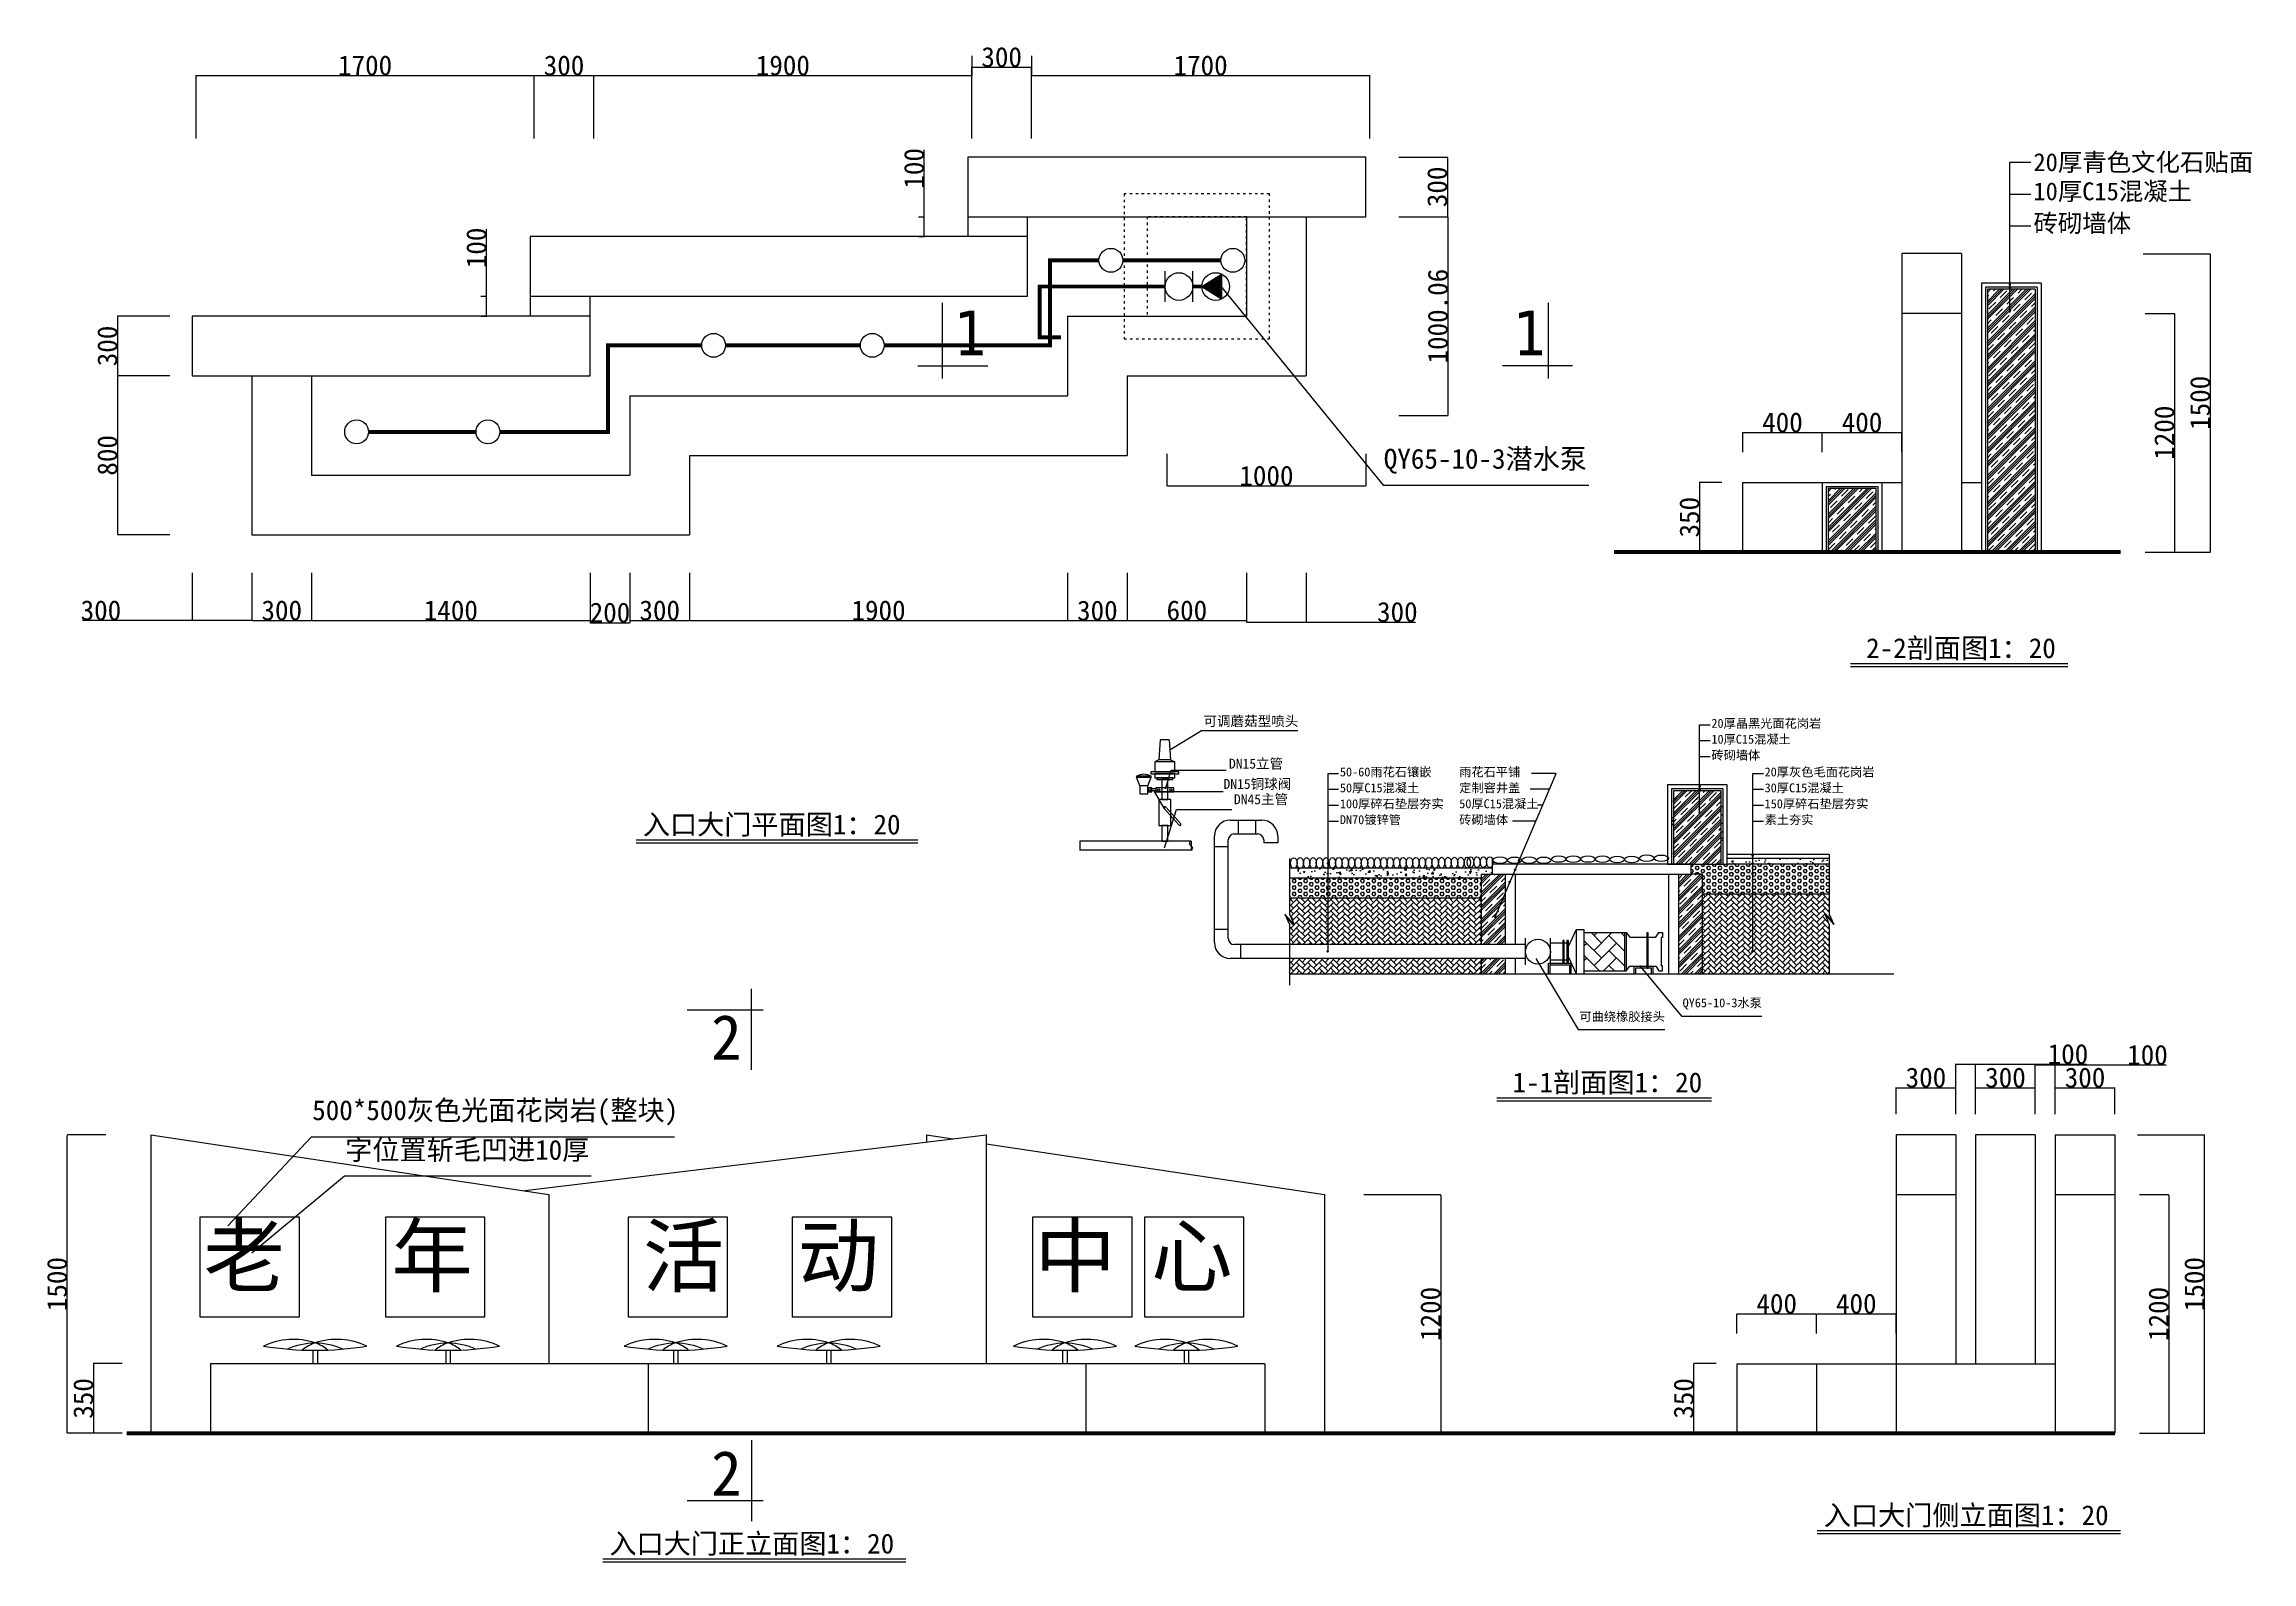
# Model space of a CAD drawing. Extents: x 537 to 24606, y 10245 to 27150.
# Drawn here: x 537 to 11635, y 19518 to 27150 of the extents above; entities that cross this region are included whole.
import ezdxf

# ---------------------------------------------------------------- set-up
doc = ezdxf.new("R2010")
doc.units = 0
doc.linetypes.add('ACAD_ISO03W100', pattern=[30, 12, -18])
doc.layers.get('0').update_dxf_attribs({"linetype": 'CONTINUOUS'})
doc.layers.get('DEFPOINTS').update_dxf_attribs({"linetype": 'CONTINUOUS'})
for name, color, linetype in [('建筑', 1, 'CONTINUOUS'), ('标注', 5, 'CONTINUOUS'), ('路', 7, 'CONTINUOUS'), ('铺装', 8, 'CONTINUOUS')]:
    doc.layers.add(name, color=color, linetype=linetype)
doc.styles.get("Standard").update_dxf_attribs({"font": '', "height": 100})
doc.styles.get('STANDARD').set_extended_font_data('KaiTi_GB2312')
doc.dimstyles.new('ISO-25', dxfattribs={"dimtxt": 2.5, "dimasz": 2.5, "dimexe": 1.25, "dimexo": 0.625, "dimtad": 1, "dimtxsty": 'STANDARD', "dimcen": 2.5, "dimazin": 3, "dimtfac": 1, "dimtmove": 0, "dimatfit": 3})
pattern_1 = [(45, (49276.015, -72241.38), (3e-15, 28.7368196), [60.96, -20.32]), (135, (49290.384, -72227.012), (3e-15, 28.7368196), [60.96, -20.32])]
pattern_2 = [(50, (49276.015, -72241.38), (91.092334, -7.969543), [9.525, -104.775]), (355, (49276.02, -72241.38), (-17.62141, 95.52832), [7.62, -83.82]), (100.451, (49283.61, -72242.04), (73.47125, 87.558344), [8.095, -89.045]), (46.1842, (49276.02, -72215.98), (135.53952, -21.02116), [14.2875, -157.1625]), (96.6356, (49287.31, -72217.73), (118.70212, 123.71278), [12.1425, -133.5675]), (351.184, (49276.02, -72215.98), (118.7023, 123.71256), [11.43, -125.73]), (21, (49288.715, -72222.33), (75.80744, -51.13276), [9.525, -104.775]), (326, (49288.72, -72222.33), (30.90101, 92.09398), [7.62, -83.82]), (71.4514, (49295.03, -72226.59), (106.708245, 40.96143), [8.095, -89.045]), (37.5, (49276.015, -72241.38), (1.544302, 42.277519), [0, -82.804, 0, -85.09, 0, -84.1375]), (7.5, (49276.015, -72241.38), (33.409831, 50.090287), [0, -48.514, 0, -80.899, 0, -32.0675]), (327.5, (49247.694, -72241.38), (67.795298, -2.864372), [0, -31.75, 0, -99.06, 0, -131.445]), (317.5, (49234.994, -72241.38), (74.06459, 12.713246), [0, -41.275, 0, -65.786, 0, -93.345])]

msp = doc.modelspace()

# ---------------------------------------------------------------- texts
at = {"char_height": 300, "width": 40, "attachment_point": 1}
for s, insert in [('{\\f华文行楷|b0|i0|c134|p2;老}', (1337.674, 21206.589)), ('{\\f华文行楷|b0|i0|c134|p2;年}', (2282.669, 21206.589)), ('{\\f华文行楷|b0|i0|c134|p2;活}', (3546.383, 21206.589)), ('{\\f华文行楷|b0|i0|c134|p2;动}', (4324.861, 21206.589)), ('{\\f华文行楷|b0|i0|c134|p2;中}', (5515.081, 21206.589)), ('{\\f华文行楷|b0|i0|c134|p2;心}', (6101.224, 21206.589))]:
    msp.add_mtext(s, dxfattribs=dict(at, insert=insert))
at = {"layer": '标注', "attachment_point": 1}
for s, insert, char_height, width in [('20厚青色文化石贴面', (10536.732, 26601.234), 90, 1418), ('10厚C15混凝土', (10536.732, 26454.634), 90, 2400), ('砖砌墙体', (10536.732, 26294.634), 90, 2400), ('20厚晶黑光面花岗岩', (8917.886, 23757.187), 45, 709), ('10厚C15混凝土', (8917.886, 23677.187), 45, 1200), ('砖砌墙体', (8917.886, 23597.187), 45, 1200), ('50-60雨花石镶嵌', (7050.286, 23512.711), 45, 709), ('50厚C15混凝土', (7050.286, 23432.711), 45, 1200), ('定制窨井盖', (7650.123, 23432.711), 45, 360), ('雨花石平铺', (7650.123, 23512.711), 45, 360), ('30厚C15混凝土', (9185.322, 23432.711), 45, 1200), ('20厚灰色毛面花岗岩', (9185.322, 23512.711), 45, 709), ('100厚碎石垫层夯实', (7050.286, 23352.711), 45, 1200), ('50厚C15混凝土', (7650.123, 23352.711), 45, 1200), ('150厚碎石垫层夯实', (9185.322, 23352.711), 45, 1200), ('DN70镀锌管', (7050.286, 23272.711), 45, 360), ('砖砌墙体', (7650.123, 23272.711), 45, 360), ('素土夯实', (9185.322, 23272.711), 45, 360), ('QY65-10-3水泵', (8773.147, 22351.905), 45, 758.81885), ('可曲绕橡胶接头', (8254.412, 22282.965), 45, 756)]:
    msp.add_mtext(s, dxfattribs=dict(at, insert=insert, char_height=char_height, width=width))
at = {"layer": '标注'}
for s, insert, char_height, attachment_point in [('QY65-10-3潜水泵', (7270.793, 25114.782), 100, 1), ('可调蘑菇型喷头', (6841.312, 23743.159), 50, 6), ('\\A1;DN15立管', (6765.154, 23529.262), 50, 6), ('\\A1;DN15铜球阀', (6805.952, 23427.303), 50, 6), ('DN45主管', (6790.086, 23350.268), 50, 6), ('500*500灰色光面花岗岩(整块)', (1884.08, 21839.43), 100, 1), ('字位置斩毛凹进10厚', (2050.066, 21640.015), 100, 1)]:
    msp.add_mtext(s, dxfattribs=dict(at, insert=insert, char_height=char_height, attachment_point=attachment_point))
at = {"layer": '路', "char_height": 225, "attachment_point": 1}
for s, insert, width in [('{\\fTahoma|b0|i0|c0|p32;1}', (5110.844, 25809.105), 346.5), ('{\\fTahoma|b0|i0|c0|p32;1}', (7921.944, 25809.105), 346.5), ('2', (3889.569, 22268.677), 347), ('2', (3889.569, 20076.462), 347)]:
    msp.add_mtext(s, dxfattribs=dict(at, insert=insert, width=width))
at = {"layer": '路', "char_height": 100, "attachment_point": 1}
for s, insert in [('2-2剖面图1：20', (9695.373, 24162.6)), ('入口大门平面图1：20', (3546.393, 23276.009)), ('1-1剖面图1：20', (7917.881, 21979.167)), ('入口大门侧立面图1：20', (9482.932, 19802.964)), ('入口大门正立面图1：20', (3377.951, 19660.322))]:
    msp.add_mtext(s, dxfattribs=dict(at, insert=insert))

# ---------------------------------------------------------------- blocks, each defined once
blk = doc.blocks.new('*D26')
at = {"layer": 'DEFPOINTS', "color": 0}
for p in [(930, 20515), (785, 20165), (930, 20165)]:
    blk.add_point(p, dxfattribs=at)
at = {"layer": '标注', "color": 0}
for p, q in [((929, 20515), (783, 20515)), ((785, 20512), (785, 20167)), ((929, 20165), (783, 20165))]:
    blk.add_line(p, q, dxfattribs=at)
for points in [[(784, 20512), (785, 20512), (785, 20515)], [(784, 20167), (785, 20167), (785, 20165)]]:
    blk.add_solid(points, dxfattribs=at)
at = {"layer": '标注', "color": 0, "insert": (734, 20340), "char_height": 100, "attachment_point": 5, "rotation": 90}
blk.add_mtext('350', dxfattribs=at)
blk = doc.blocks.new('*D27')
at = {"layer": 'DEFPOINTS', "color": 0}
for p in [(653, 21665), (846, 21665), (846, 20165)]:
    blk.add_point(p, dxfattribs=at)
at = {"layer": '标注', "color": 0}
for p, q in [((846, 21665), (652, 21665)), ((653, 20167), (653, 21662)), ((846, 20165), (652, 20165))]:
    blk.add_line(p, q, dxfattribs=at)
for points in [[(653, 21662), (653, 21662), (653, 21665)], [(653, 20167), (653, 20167), (653, 20165)]]:
    blk.add_solid(points, dxfattribs=at)
at = {"layer": '标注', "color": 0, "insert": (602, 20915), "char_height": 100, "attachment_point": 5, "rotation": 90}
blk.add_mtext('1500', dxfattribs=at)
blk = doc.blocks.new('*D28')
at = {"layer": 'DEFPOINTS', "color": 0}
for p in [(7170, 21365), (7170, 20165), (7557, 20165)]:
    blk.add_point(p, dxfattribs=at)
at = {"layer": '标注', "color": 0}
for p, q in [((7170, 21365), (7558, 21365)), ((7557, 21362), (7557, 20167)), ((7170, 20165), (7558, 20165))]:
    blk.add_line(p, q, dxfattribs=at)
for points in [[(7556, 21362), (7557, 21362), (7557, 21365)], [(7556, 20167), (7557, 20167), (7557, 20165)]]:
    blk.add_solid(points, dxfattribs=at)
at = {"layer": '标注', "color": 0, "insert": (7506, 20765), "char_height": 100, "attachment_point": 5, "rotation": 90}
blk.add_mtext('1200', dxfattribs=at)
blk = doc.blocks.new('*D29')
at = {"layer": 'DEFPOINTS', "color": 0}
for p in [(3781, 24492), (3481, 24288), (3781, 24251)]:
    blk.add_point(p, dxfattribs=at)
at = {"layer": '标注', "color": 0}
for p, q in [((3781, 24491), (3781, 24250)), ((3481, 24287), (3481, 24250)), ((3483, 24251), (3778, 24251))]:
    blk.add_line(p, q, dxfattribs=at)
for points in [[(3483, 24251), (3483, 24251), (3481, 24251)], [(3778, 24251), (3778, 24251), (3781, 24251)]]:
    blk.add_solid(points, dxfattribs=at)
at = {"layer": '标注', "color": 0, "insert": (3631, 24302), "char_height": 100, "attachment_point": 5}
blk.add_mtext('300', dxfattribs=at)
blk = doc.blocks.new('*D30')
at = {"layer": 'DEFPOINTS', "color": 0}
for p in [(5200, 27092), (5200, 26992), (3300, 26674)]:
    blk.add_point(p, dxfattribs=at)
at = {"layer": '标注', "color": 0}
for p, q in [((5200, 27091), (5200, 26990)), ((3300, 26675), (3300, 26993)), ((3303, 26992), (5198, 26992))]:
    blk.add_line(p, q, dxfattribs=at)
for points in [[(3303, 26992), (3303, 26991), (3300, 26992)], [(5198, 26992), (5198, 26991), (5200, 26992)]]:
    blk.add_solid(points, dxfattribs=at)
at = {"layer": '标注', "color": 0, "insert": (4250, 27042), "char_height": 100, "attachment_point": 5}
blk.add_mtext('1900', dxfattribs=at)
blk = doc.blocks.new('*D31')
at = {"layer": 'DEFPOINTS', "color": 0}
for p in [(3281, 24492), (3481, 24492), (3481, 24240)]:
    blk.add_point(p, dxfattribs=at)
at = {"layer": '标注', "color": 0}
for p, q in [((3281, 24491), (3281, 24239)), ((3481, 24491), (3481, 24239)), ((3283, 24240), (3478, 24240))]:
    blk.add_line(p, q, dxfattribs=at)
for points in [[(3283, 24241), (3283, 24240), (3281, 24240)], [(3478, 24241), (3478, 24240), (3481, 24240)]]:
    blk.add_solid(points, dxfattribs=at)
at = {"layer": '标注', "color": 0, "insert": (3381, 24291), "char_height": 100, "attachment_point": 5}
blk.add_mtext('200', dxfattribs=at)
blk = doc.blocks.new('*D32')
at = {"layer": 'DEFPOINTS', "color": 0}
for p in [(1881, 24492), (3281, 24492), (3281, 24251)]:
    blk.add_point(p, dxfattribs=at)
at = {"layer": '标注', "color": 0}
for p, q in [((1881, 24491), (1881, 24250)), ((3281, 24491), (3281, 24250)), ((1883, 24251), (3278, 24251))]:
    blk.add_line(p, q, dxfattribs=at)
for points in [[(1883, 24251), (1883, 24250), (1881, 24251)], [(3278, 24251), (3278, 24250), (3281, 24251)]]:
    blk.add_solid(points, dxfattribs=at)
at = {"layer": '标注', "color": 0, "insert": (2581, 24302), "char_height": 100, "attachment_point": 5}
blk.add_mtext('1400', dxfattribs=at)
blk = doc.blocks.new('*D33')
at = {"layer": 'DEFPOINTS', "color": 0}
for p in [(1581, 24492), (1881, 24492), (1881, 24251)]:
    blk.add_point(p, dxfattribs=at)
at = {"layer": '标注', "color": 0}
for p, q in [((1581, 24491), (1581, 24250)), ((1881, 24491), (1881, 24250)), ((1583, 24251), (1878, 24251))]:
    blk.add_line(p, q, dxfattribs=at)
for points in [[(1583, 24251), (1583, 24250), (1581, 24251)], [(1878, 24251), (1878, 24250), (1881, 24251)]]:
    blk.add_solid(points, dxfattribs=at)
at = {"layer": '标注', "color": 0, "insert": (1731, 24302), "char_height": 100, "attachment_point": 5}
blk.add_mtext('300', dxfattribs=at)
blk = doc.blocks.new('*D34')
at = {"layer": 'DEFPOINTS', "color": 0}
for p in [(1281, 24492), (1581, 24492), (1581, 24251)]:
    blk.add_point(p, dxfattribs=at)
at = {"layer": '标注', "color": 0}
for p, q in [((1281, 24491), (1281, 24250)), ((1581, 24491), (1581, 24250)), ((1281, 24251), (730, 24251)), ((1578, 24251), (1283, 24251))]:
    blk.add_line(p, q, dxfattribs=at)
for points in [[(1283, 24251), (1283, 24250), (1281, 24251)], [(1578, 24251), (1578, 24250), (1581, 24251)]]:
    blk.add_solid(points, dxfattribs=at)
at = {"layer": '标注', "color": 0, "insert": (822, 24302), "char_height": 100, "attachment_point": 5}
blk.add_mtext('300', dxfattribs=at)
blk = doc.blocks.new('*D35')
at = {"layer": 'DEFPOINTS', "color": 0}
for p in [(1170, 25482), (906, 24682), (1170, 24682)]:
    blk.add_point(p, dxfattribs=at)
at = {"layer": '标注', "color": 0}
for p, q in [((1169, 25482), (905, 25482)), ((906, 25480), (906, 24685)), ((1169, 24682), (905, 24682))]:
    blk.add_line(p, q, dxfattribs=at)
for points in [[(906, 25480), (906, 25480), (906, 25482)], [(906, 24685), (906, 24685), (906, 24682)]]:
    blk.add_solid(points, dxfattribs=at)
at = {"layer": '标注', "color": 0, "insert": (855, 25082), "char_height": 100, "attachment_point": 5, "rotation": 90}
blk.add_mtext('800', dxfattribs=at)
blk = doc.blocks.new('*D36')
at = {"layer": 'DEFPOINTS', "color": 0}
for p in [(2732, 25882), (2761, 25882), (2732, 25782)]:
    blk.add_point(p, dxfattribs=at)
at = {"layer": '标注', "color": 0}
for p, q in [((2761, 25882), (2761, 26219)), ((2732, 25882), (2762, 25882)), ((2761, 25785), (2761, 25880)), ((2732, 25782), (2762, 25782))]:
    blk.add_line(p, q, dxfattribs=at)
for points in [[(2761, 25880), (2762, 25880), (2761, 25882)], [(2761, 25785), (2762, 25785), (2761, 25782)]]:
    blk.add_solid(points, dxfattribs=at)
at = {"layer": '标注', "color": 0, "insert": (2710, 26125), "char_height": 100, "attachment_point": 5, "rotation": 90}
blk.add_mtext('100', dxfattribs=at)
blk = doc.blocks.new('*D37')
at = {"layer": 'DEFPOINTS', "color": 0}
for p in [(3300, 26992), (3000, 26803), (3300, 26674)]:
    blk.add_point(p, dxfattribs=at)
at = {"layer": '标注', "color": 0}
for p, q in [((3000, 26803), (3000, 26993)), ((3003, 26992), (3298, 26992)), ((3300, 26675), (3300, 26993))]:
    blk.add_line(p, q, dxfattribs=at)
for points in [[(3003, 26992), (3003, 26991), (3000, 26992)], [(3298, 26992), (3298, 26991), (3300, 26992)]]:
    blk.add_solid(points, dxfattribs=at)
at = {"layer": '标注', "color": 0, "insert": (3150, 27042), "char_height": 100, "attachment_point": 5}
blk.add_mtext('300', dxfattribs=at)
blk = doc.blocks.new('*D38')
at = {"layer": 'DEFPOINTS', "color": 0}
for p in [(3000, 26992), (1300, 26674), (3000, 26674)]:
    blk.add_point(p, dxfattribs=at)
at = {"layer": '标注', "color": 0}
for p, q in [((1300, 26675), (1300, 26993)), ((1303, 26992), (2998, 26992)), ((3000, 26675), (3000, 26993))]:
    blk.add_line(p, q, dxfattribs=at)
for points in [[(1303, 26992), (1303, 26991), (1300, 26992)], [(2998, 26992), (2998, 26991), (3000, 26992)]]:
    blk.add_solid(points, dxfattribs=at)
at = {"layer": '标注', "color": 0, "insert": (2150, 27042), "char_height": 100, "attachment_point": 5}
blk.add_mtext('1700', dxfattribs=at)
blk = doc.blocks.new('*D39')
at = {"layer": 'DEFPOINTS', "color": 0}
for p in [(1170, 25782), (906, 25482), (1170, 25482)]:
    blk.add_point(p, dxfattribs=at)
at = {"layer": '标注', "color": 0}
for p, q in [((1169, 25782), (905, 25782)), ((906, 25780), (906, 25485)), ((1169, 25482), (905, 25482))]:
    blk.add_line(p, q, dxfattribs=at)
for points in [[(906, 25780), (907, 25780), (906, 25782)], [(906, 25485), (907, 25485), (906, 25482)]]:
    blk.add_solid(points, dxfattribs=at)
at = {"layer": '标注', "color": 0, "insert": (855, 25632), "char_height": 100, "attachment_point": 5, "rotation": 90}
blk.add_mtext('300', dxfattribs=at)
blk = doc.blocks.new('*D40')
at = {"layer": 'DEFPOINTS', "color": 0}
for p in [(7506, 26282), (7594, 26282), (7346, 25282)]:
    blk.add_point(p, dxfattribs=at)
at = {"layer": '标注', "color": 0}
for p, q in [((7507, 26282), (7595, 26282)), ((7594, 25284), (7594, 26280)), ((7346, 25282), (7595, 25282))]:
    blk.add_line(p, q, dxfattribs=at)
for points in [[(7593, 26280), (7594, 26280), (7594, 26282)], [(7593, 25284), (7594, 25284), (7594, 25282)]]:
    blk.add_solid(points, dxfattribs=at)
at = {"layer": '标注', "color": 0, "insert": (7543, 25782), "char_height": 100, "attachment_point": 5, "rotation": 90}
blk.add_mtext('1000.06', dxfattribs=at)
blk = doc.blocks.new('*D41')
at = {"layer": 'DEFPOINTS', "color": 0}
for p in [(6181, 25091), (7181, 25091), (7181, 24928)]:
    blk.add_point(p, dxfattribs=at)
at = {"layer": '标注', "color": 0}
for p, q in [((6181, 25090), (6181, 24927)), ((7181, 25090), (7181, 24927)), ((6183, 24928), (7178, 24928))]:
    blk.add_line(p, q, dxfattribs=at)
for points in [[(6183, 24928), (6183, 24928), (6181, 24928)], [(7178, 24928), (7178, 24928), (7181, 24928)]]:
    blk.add_solid(points, dxfattribs=at)
at = {"layer": '标注', "color": 0, "insert": (6681, 24979), "char_height": 100, "attachment_point": 5}
blk.add_mtext('1000', dxfattribs=at)
blk = doc.blocks.new('*D42')
at = {"layer": 'DEFPOINTS', "color": 0}
for p in [(7347, 26582), (7347, 26282), (7591, 26282)]:
    blk.add_point(p, dxfattribs=at)
at = {"layer": '标注', "color": 0}
for p, q in [((7347, 26582), (7592, 26582)), ((7591, 26580), (7591, 26285)), ((7347, 26282), (7592, 26282))]:
    blk.add_line(p, q, dxfattribs=at)
for points in [[(7591, 26580), (7591, 26580), (7591, 26582)], [(7591, 26285), (7591, 26285), (7591, 26282)]]:
    blk.add_solid(points, dxfattribs=at)
at = {"layer": '标注', "color": 0, "insert": (7540, 26432), "char_height": 100, "attachment_point": 5, "rotation": 90}
blk.add_mtext('300', dxfattribs=at)
blk = doc.blocks.new('*D43')
at = {"layer": 'DEFPOINTS', "color": 0}
for p in [(4932, 26282), (4961, 26282), (4932, 26182)]:
    blk.add_point(p, dxfattribs=at)
at = {"layer": '标注', "color": 0}
for p, q in [((4961, 26282), (4961, 26619)), ((4932, 26282), (4962, 26282)), ((4961, 26185), (4961, 26280)), ((4932, 26182), (4962, 26182))]:
    blk.add_line(p, q, dxfattribs=at)
for points in [[(4961, 26280), (4962, 26280), (4961, 26282)], [(4961, 26185), (4962, 26185), (4961, 26182)]]:
    blk.add_solid(points, dxfattribs=at)
at = {"layer": '标注', "color": 0, "insert": (4910, 26525), "char_height": 100, "attachment_point": 5, "rotation": 90}
blk.add_mtext('100', dxfattribs=at)
blk = doc.blocks.new('*D44')
at = {"layer": 'DEFPOINTS', "color": 0}
for p in [(6581, 24492), (6881, 24492), (6881, 24243)]:
    blk.add_point(p, dxfattribs=at)
at = {"layer": '标注', "color": 0}
for p, q in [((6581, 24491), (6581, 24242)), ((6881, 24491), (6881, 24242)), ((6583, 24243), (6878, 24243)), ((6881, 24243), (7431, 24243))]:
    blk.add_line(p, q, dxfattribs=at)
for points in [[(6583, 24244), (6583, 24243), (6581, 24243)], [(6878, 24244), (6878, 24243), (6881, 24243)]]:
    blk.add_solid(points, dxfattribs=at)
at = {"layer": '标注', "color": 0, "insert": (7339, 24294), "char_height": 100, "attachment_point": 5}
blk.add_mtext('300', dxfattribs=at)
blk = doc.blocks.new('*D45')
at = {"layer": 'DEFPOINTS', "color": 0}
for p in [(5981, 24492), (6581, 24492), (6581, 24251)]:
    blk.add_point(p, dxfattribs=at)
at = {"layer": '标注', "color": 0}
for p, q in [((5981, 24491), (5981, 24250)), ((6581, 24491), (6581, 24250)), ((5983, 24251), (6578, 24251))]:
    blk.add_line(p, q, dxfattribs=at)
for points in [[(5983, 24251), (5983, 24250), (5981, 24251)], [(6578, 24251), (6578, 24250), (6581, 24251)]]:
    blk.add_solid(points, dxfattribs=at)
at = {"layer": '标注', "color": 0, "insert": (6281, 24302), "char_height": 100, "attachment_point": 5}
blk.add_mtext('600', dxfattribs=at)
blk = doc.blocks.new('*D46')
at = {"layer": 'DEFPOINTS', "color": 0}
for p in [(5681, 24492), (5981, 24492), (5981, 24251)]:
    blk.add_point(p, dxfattribs=at)
at = {"layer": '标注', "color": 0}
for p, q in [((5681, 24491), (5681, 24249)), ((5981, 24491), (5981, 24249)), ((5683, 24251), (5978, 24251))]:
    blk.add_line(p, q, dxfattribs=at)
for points in [[(5683, 24251), (5683, 24250), (5681, 24251)], [(5978, 24251), (5978, 24250), (5981, 24251)]]:
    blk.add_solid(points, dxfattribs=at)
at = {"layer": '标注', "color": 0, "insert": (5831, 24301), "char_height": 100, "attachment_point": 5}
blk.add_mtext('300', dxfattribs=at)
blk = doc.blocks.new('*D47')
at = {"layer": 'DEFPOINTS', "color": 0}
for p in [(5681, 24492), (3781, 24251), (5681, 24251)]:
    blk.add_point(p, dxfattribs=at)
at = {"layer": '标注', "color": 0}
for p, q in [((5681, 24491), (5681, 24250)), ((3781, 24252), (3781, 24252)), ((3783, 24251), (5678, 24251))]:
    blk.add_line(p, q, dxfattribs=at)
for points in [[(3783, 24251), (3783, 24250), (3781, 24251)], [(5678, 24251), (5678, 24250), (5681, 24251)]]:
    blk.add_solid(points, dxfattribs=at)
at = {"layer": '标注', "color": 0, "insert": (4731, 24302), "char_height": 100, "attachment_point": 5}
blk.add_mtext('1900', dxfattribs=at)
blk = doc.blocks.new('*D48')
at = {"layer": 'DEFPOINTS', "color": 0}
for p in [(5500, 27092), (7200, 26992), (7200, 26674)]:
    blk.add_point(p, dxfattribs=at)
at = {"layer": '标注', "color": 0}
for p, q in [((5500, 27091), (5500, 26990)), ((5503, 26992), (7198, 26992)), ((7200, 26675), (7200, 26993))]:
    blk.add_line(p, q, dxfattribs=at)
for points in [[(5503, 26992), (5503, 26991), (5500, 26992)], [(7198, 26992), (7198, 26991), (7200, 26992)]]:
    blk.add_solid(points, dxfattribs=at)
at = {"layer": '标注', "color": 0, "insert": (6350, 27042), "char_height": 100, "attachment_point": 5}
blk.add_mtext('1700', dxfattribs=at)
blk = doc.blocks.new('*D49')
at = {"layer": 'DEFPOINTS', "color": 0}
for p in [(5500, 27033), (5200, 26674), (5500, 26674)]:
    blk.add_point(p, dxfattribs=at)
at = {"layer": '标注', "color": 0}
for p, q in [((5200, 26675), (5200, 27035)), ((5203, 27033), (5498, 27033)), ((5500, 26675), (5500, 27035))]:
    blk.add_line(p, q, dxfattribs=at)
for points in [[(5203, 27034), (5203, 27033), (5200, 27033)], [(5498, 27034), (5498, 27033), (5500, 27033)]]:
    blk.add_solid(points, dxfattribs=at)
at = {"layer": '标注', "color": 0, "insert": (5350, 27084), "char_height": 100, "attachment_point": 5}
blk.add_mtext('300', dxfattribs=at)
blk = doc.blocks.new('*D50')
at = {"layer": 'DEFPOINTS', "color": 0}
for p in [(11068, 21365), (11068, 20165), (11217, 20165)]:
    blk.add_point(p, dxfattribs=at)
at = {"layer": '标注', "color": 0}
for p, q in [((11069, 21365), (11218, 21365)), ((11217, 21362), (11217, 20167)), ((11069, 20165), (11218, 20165))]:
    blk.add_line(p, q, dxfattribs=at)
for points in [[(11217, 21362), (11217, 21362), (11217, 21365)], [(11217, 20167), (11217, 20167), (11217, 20165)]]:
    blk.add_solid(points, dxfattribs=at)
at = {"layer": '标注', "color": 0, "insert": (11166, 20765), "char_height": 100, "attachment_point": 5, "rotation": 90}
blk.add_mtext('1200', dxfattribs=at)
blk = doc.blocks.new('*D51')
at = {"layer": 'DEFPOINTS', "color": 0}
for p in [(11059, 21665), (11397, 21665), (11198, 20165)]:
    blk.add_point(p, dxfattribs=at)
at = {"layer": '标注', "color": 0}
for p, q in [((11059, 21665), (11398, 21665)), ((11397, 20167), (11397, 21662)), ((11198, 20165), (11398, 20165))]:
    blk.add_line(p, q, dxfattribs=at)
for points in [[(11396, 21662), (11397, 21662), (11397, 21665)], [(11396, 20167), (11397, 20167), (11397, 20165)]]:
    blk.add_solid(points, dxfattribs=at)
at = {"layer": '标注', "color": 0, "insert": (11346, 20915), "char_height": 100, "attachment_point": 5, "rotation": 90}
blk.add_mtext('1500', dxfattribs=at)
blk = doc.blocks.new('*D52')
at = {"layer": 'DEFPOINTS', "color": 0}
for p in [(10946, 21902), (10646, 21770), (10946, 21770)]:
    blk.add_point(p, dxfattribs=at)
at = {"layer": '标注', "color": 0}
for p, q in [((10646, 21770), (10646, 21903)), ((10648, 21902), (10943, 21902)), ((10946, 21770), (10946, 21903))]:
    blk.add_line(p, q, dxfattribs=at)
for points in [[(10648, 21902), (10648, 21902), (10646, 21902)], [(10943, 21902), (10943, 21902), (10946, 21902)]]:
    blk.add_solid(points, dxfattribs=at)
at = {"layer": '标注', "color": 0, "insert": (10796, 21953), "char_height": 100, "attachment_point": 5}
blk.add_mtext('300', dxfattribs=at)
blk = doc.blocks.new('*D53')
at = {"layer": 'DEFPOINTS', "color": 0}
for p in [(10646, 22017), (10546, 21770), (10646, 21770)]:
    blk.add_point(p, dxfattribs=at)
at = {"layer": '标注', "color": 0}
for p, q in [((10546, 21770), (10546, 22018)), ((10548, 22017), (10643, 22017)), ((10646, 21770), (10646, 22018)), ((10646, 22017), (11203, 22017))]:
    blk.add_line(p, q, dxfattribs=at)
for points in [[(10548, 22017), (10548, 22016), (10546, 22017)], [(10643, 22017), (10643, 22016), (10646, 22017)]]:
    blk.add_solid(points, dxfattribs=at)
at = {"layer": '标注', "color": 0, "insert": (11110, 22067), "char_height": 100, "attachment_point": 5}
blk.add_mtext('100', dxfattribs=at)
blk = doc.blocks.new('*D54')
at = {"layer": 'DEFPOINTS', "color": 0}
for p in [(10546, 21902), (10246, 21770), (10546, 21770)]:
    blk.add_point(p, dxfattribs=at)
at = {"layer": '标注', "color": 0}
for p, q in [((10246, 21770), (10246, 21903)), ((10248, 21902), (10543, 21902)), ((10546, 21770), (10546, 21903))]:
    blk.add_line(p, q, dxfattribs=at)
for points in [[(10248, 21902), (10248, 21902), (10246, 21902)], [(10543, 21902), (10543, 21902), (10546, 21902)]]:
    blk.add_solid(points, dxfattribs=at)
at = {"layer": '标注', "color": 0, "insert": (10396, 21953), "char_height": 100, "attachment_point": 5}
blk.add_mtext('300', dxfattribs=at)
blk = doc.blocks.new('*D55')
at = {"layer": 'DEFPOINTS', "color": 0}
for p in [(10246, 22021), (10146, 21770), (10246, 21770)]:
    blk.add_point(p, dxfattribs=at)
at = {"layer": '标注', "color": 0}
for p, q in [((10146, 21770), (10146, 22022)), ((10148, 22021), (10243, 22021)), ((10246, 21770), (10246, 22022)), ((10246, 22021), (10803, 22021))]:
    blk.add_line(p, q, dxfattribs=at)
for points in [[(10148, 22021), (10148, 22020), (10146, 22021)], [(10243, 22021), (10243, 22020), (10246, 22021)]]:
    blk.add_solid(points, dxfattribs=at)
at = {"layer": '标注', "color": 0, "insert": (10710, 22071), "char_height": 100, "attachment_point": 5}
blk.add_mtext('100', dxfattribs=at)
blk = doc.blocks.new('*D56')
at = {"layer": 'DEFPOINTS', "color": 0}
for p in [(10146, 21902), (9846, 21770), (10146, 21770)]:
    blk.add_point(p, dxfattribs=at)
at = {"layer": '标注', "color": 0}
for p, q in [((9846, 21770), (9846, 21903)), ((9848, 21902), (10143, 21902)), ((10146, 21770), (10146, 21903))]:
    blk.add_line(p, q, dxfattribs=at)
for points in [[(9848, 21902), (9848, 21902), (9846, 21902)], [(10143, 21902), (10143, 21902), (10146, 21902)]]:
    blk.add_solid(points, dxfattribs=at)
at = {"layer": '标注', "color": 0, "insert": (9996, 21953), "char_height": 100, "attachment_point": 5}
blk.add_mtext('300', dxfattribs=at)
blk = doc.blocks.new('*D57')
at = {"layer": 'DEFPOINTS', "color": 0}
for p in [(9846, 20765), (9446, 20666), (9846, 20666)]:
    blk.add_point(p, dxfattribs=at)
at = {"layer": '标注', "color": 0}
for p, q in [((9446, 20667), (9446, 20766)), ((9448, 20765), (9843, 20765)), ((9846, 20666), (9846, 20766))]:
    blk.add_line(p, q, dxfattribs=at)
for points in [[(9448, 20766), (9448, 20765), (9446, 20765)], [(9843, 20766), (9843, 20765), (9846, 20765)]]:
    blk.add_solid(points, dxfattribs=at)
at = {"layer": '标注', "color": 0, "insert": (9646, 20816), "char_height": 100, "attachment_point": 5}
blk.add_mtext('400', dxfattribs=at)
blk = doc.blocks.new('*D58')
at = {"layer": 'DEFPOINTS', "color": 0}
for p in [(9446, 20765), (9046, 20666), (9446, 20666)]:
    blk.add_point(p, dxfattribs=at)
at = {"layer": '标注', "color": 0}
for p, q in [((9046, 20666), (9046, 20766)), ((9048, 20765), (9443, 20765)), ((9446, 20666), (9446, 20766))]:
    blk.add_line(p, q, dxfattribs=at)
for points in [[(9048, 20766), (9048, 20765), (9046, 20765)], [(9443, 20766), (9443, 20765), (9446, 20765)]]:
    blk.add_solid(points, dxfattribs=at)
at = {"layer": '标注', "color": 0, "insert": (9246, 20816), "char_height": 100, "attachment_point": 5}
blk.add_mtext('400', dxfattribs=at)
blk = doc.blocks.new('*D59')
at = {"layer": 'DEFPOINTS', "color": 0}
for p in [(8830, 20515), (8941, 20515), (8941, 20165)]:
    blk.add_point(p, dxfattribs=at)
at = {"layer": '标注', "color": 0}
for p, q in [((8941, 20515), (8828, 20515)), ((8830, 20167), (8830, 20512)), ((8941, 20165), (8828, 20165))]:
    blk.add_line(p, q, dxfattribs=at)
for points in [[(8829, 20512), (8830, 20512), (8830, 20515)], [(8829, 20167), (8830, 20167), (8830, 20165)]]:
    blk.add_solid(points, dxfattribs=at)
at = {"layer": '标注', "color": 0, "insert": (8779, 20340), "char_height": 100, "attachment_point": 5, "rotation": 90}
blk.add_mtext('350', dxfattribs=at)
blk = doc.blocks.new('*D60')
at = {"layer": 'DEFPOINTS', "color": 0}
for p in [(11097, 25796), (11097, 24596), (11246, 24596)]:
    blk.add_point(p, dxfattribs=at)
at = {"layer": '标注', "color": 0}
for p, q in [((11098, 25796), (11247, 25796)), ((11246, 25794), (11246, 24599)), ((11098, 24596), (11247, 24596))]:
    blk.add_line(p, q, dxfattribs=at)
for points in [[(11246, 25794), (11246, 25794), (11246, 25796)], [(11246, 24599), (11246, 24599), (11246, 24596)]]:
    blk.add_solid(points, dxfattribs=at)
at = {"layer": '标注', "color": 0, "insert": (11195, 25196), "char_height": 100, "attachment_point": 5, "rotation": 90}
blk.add_mtext('1200', dxfattribs=at)
blk = doc.blocks.new('*D61')
at = {"layer": 'DEFPOINTS', "color": 0}
for p in [(11088, 26096), (11426, 26096), (11227, 24596)]:
    blk.add_point(p, dxfattribs=at)
at = {"layer": '标注', "color": 0}
for p, q in [((11088, 26096), (11427, 26096)), ((11426, 24599), (11426, 26094)), ((11227, 24596), (11427, 24596))]:
    blk.add_line(p, q, dxfattribs=at)
for points in [[(11425, 26094), (11426, 26094), (11426, 26096)], [(11425, 24599), (11426, 24599), (11426, 24596)]]:
    blk.add_solid(points, dxfattribs=at)
at = {"layer": '标注', "color": 0, "insert": (11375, 25346), "char_height": 100, "attachment_point": 5, "rotation": 90}
blk.add_mtext('1500', dxfattribs=at)
blk = doc.blocks.new('*D62')
at = {"layer": 'DEFPOINTS', "color": 0}
for p in [(8859, 24946), (8970, 24946), (8970, 24596)]:
    blk.add_point(p, dxfattribs=at)
at = {"layer": '标注', "color": 0}
for p, q in [((8970, 24946), (8857, 24946)), ((8859, 24599), (8859, 24944)), ((8970, 24596), (8857, 24596))]:
    blk.add_line(p, q, dxfattribs=at)
for points in [[(8858, 24944), (8859, 24944), (8859, 24946)], [(8858, 24599), (8859, 24599), (8859, 24596)]]:
    blk.add_solid(points, dxfattribs=at)
at = {"layer": '标注', "color": 0, "insert": (8808, 24771), "char_height": 100, "attachment_point": 5, "rotation": 90}
blk.add_mtext('350', dxfattribs=at)
blk = doc.blocks.new('*D63')
at = {"layer": 'DEFPOINTS', "color": 0}
for p in [(9475, 25197), (9075, 25097), (9475, 25097)]:
    blk.add_point(p, dxfattribs=at)
at = {"layer": '标注', "color": 0}
for p, q in [((9075, 25098), (9075, 25198)), ((9077, 25197), (9472, 25197)), ((9475, 25098), (9475, 25198))]:
    blk.add_line(p, q, dxfattribs=at)
for points in [[(9077, 25197), (9077, 25196), (9075, 25197)], [(9472, 25197), (9472, 25196), (9475, 25197)]]:
    blk.add_solid(points, dxfattribs=at)
at = {"layer": '标注', "color": 0, "insert": (9275, 25247), "char_height": 100, "attachment_point": 5}
blk.add_mtext('400', dxfattribs=at)
blk = doc.blocks.new('*D64')
at = {"layer": 'DEFPOINTS', "color": 0}
for p in [(9875, 25197), (9475, 25097), (9875, 25097)]:
    blk.add_point(p, dxfattribs=at)
at = {"layer": '标注', "color": 0}
for p, q in [((9475, 25098), (9475, 25198)), ((9477, 25197), (9872, 25197)), ((9875, 25098), (9875, 25198))]:
    blk.add_line(p, q, dxfattribs=at)
for points in [[(9477, 25197), (9477, 25196), (9475, 25197)], [(9872, 25197), (9872, 25196), (9875, 25197)]]:
    blk.add_solid(points, dxfattribs=at)
at = {"layer": '标注', "color": 0, "insert": (9675, 25247), "char_height": 100, "attachment_point": 5}
blk.add_mtext('400', dxfattribs=at)

# ---------------------------------------------------------------- dimensions: what is measured, and where the dimension line sits
at = {"layer": '标注'}
for base, p1, p2, picture, middle in [((3000.236, 26991.553), (1300.236, 26674.076), (3000.236, 26674.076), '*D38', (2150.236, 27042.178)), ((3300.236, 26991.553), (3000.236, 26802.842), (3300.236, 26674.076), '*D37', (3150.236, 27042.178)), ((5200.236, 26991.553), (3300.236, 26674.076), (5200.236, 27091.992), '*D30', (4250.236, 27042.178)), ((7200.236, 26991.553), (5500.236, 27091.992), (7200.236, 26674.013), '*D48', (6350.236, 27042.178)), ((9474.88, 25196.632), (9074.88, 25097.315), (9474.88, 25097.315), '*D63', (9274.88, 25247.257)), ((9874.88, 25196.632), (9474.88, 25097.377), (9874.88, 25097.315), '*D64', (9674.88, 25247.257)), ((7180.596, 24928.007), (6180.596, 25090.946), (7180.596, 25090.946), '*D41', (6680.596, 24978.632)), ((10145.816, 21901.944), (9845.816, 21769.838), (10145.816, 21769.838), '*D56', (9995.816, 21952.569)), ((10545.816, 21901.944), (10245.816, 21769.838), (10545.816, 21769.838), '*D54', (10395.816, 21952.569)), ((10945.816, 21901.944), (10645.816, 21769.838), (10945.816, 21769.838), '*D52', (10795.816, 21952.569)), ((9445.816, 20765.152), (9045.816, 20665.835), (9445.816, 20665.835), '*D58', (9245.816, 20815.777)), ((9845.816, 20765.152), (9445.816, 20665.897), (9845.816, 20665.835), '*D57', (9645.816, 20815.777))]:
    dim = msp.add_linear_dim(base=base, p1=p1, p2=p2, dimstyle='ISO-25', dxfattribs=at)
    dim.commit()
    dim.dimension.update_dxf_attribs({"geometry": picture, "text_midpoint": middle})
for base, p1, p2, picture, middle in [((5500.236, 27033.339), (5200.236, 26674.076), (5500.236, 26674.076), '*D49', (5350.236, 27033.339)), ((3780.596, 24251.06), (3480.596, 24287.982), (3780.596, 24491.893), '*D29', (3630.596, 24251.06)), ((10245.816, 22020.797), (10145.816, 21769.838), (10245.816, 21769.838), '*D55', (10709.599, 22020.797)), ((10645.816, 22016.807), (10545.816, 21769.838), (10645.816, 21769.838), '*D53', (11109.599, 22016.807))]:
    dim = msp.add_linear_dim(base=base, p1=p1, p2=p2, dimstyle='ISO-25', dxfattribs=at)
    dim.commit()
    dim.dimension.update_dxf_attribs({"geometry": picture, "text_midpoint": middle, "dimtype": 160})
for base, p1, p2, angle, picture, middle, dimtype in [((4961.091, 26282.06), (4931.533, 26182.06), (4931.533, 26282.06), 90, '*D43', (4961.091, 26525.388), 160), ((2761.091, 25882.06), (2731.533, 25782.06), (2731.533, 25882.06), 90, '*D36', (2761.091, 26125.388), 160), ((906.098, 25482.06), (1170.078, 25782.06), (1170.078, 25482.06), 90, '*D39', (906.098, 25632.06), 160), ((1580.596, 24250.91), (1280.596, 24491.955), (1580.596, 24491.955), 0, '*D34', (822.218, 24250.91), 161), ((1880.596, 24250.91), (1580.596, 24491.955), (1880.596, 24491.955), 180, '*D33', (1730.596, 24250.91), 160), ((3480.596, 24240.289), (3280.596, 24491.955), (3480.596, 24491.893), 180, '*D31', (3380.596, 24240.289), 160), ((5980.596, 24250.7), (5680.596, 24491.893), (5980.596, 24491.955), 180, '*D46', (5830.596, 24250.7), 160), ((6880.596, 24243.314), (6580.596, 24491.893), (6880.596, 24491.955), 180, '*D44', (7338.974, 24243.314), 160)]:
    dim = msp.add_linear_dim(base=base, p1=p1, p2=p2, angle=angle, dimstyle='ISO-25', dxfattribs=at)
    dim.commit()
    dim.dimension.update_dxf_attribs({"geometry": picture, "text_midpoint": middle, "dimtype": dimtype})
for base, p1, p2, angle, picture, middle in [((7590.962, 26282.06), (7346.706, 26582.06), (7346.706, 26282.06), 90, '*D42', (7540.337, 26432.06)), ((7593.865, 26282.06), (7345.586, 25281.998), (7506.207, 26282.06), 90, '*D40', (7543.24, 25782.029)), ((11425.851, 26096.181), (11226.577, 24596.181), (11087.795, 26096.181), 90, '*D61', (11375.226, 25346.181)), ((11246.067, 24596.181), (11097.132, 25796.181), (11097.132, 24596.181), 90, '*D60', (11195.442, 25196.181)), ((906.068, 24682.06), (1170.078, 25482.06), (1170.078, 24682.06), 90, '*D35', (855.443, 25082.06)), ((8858.741, 24946.181), (8970.218, 24596.181), (8970.218, 24946.181), 90, '*D62', (8808.116, 24771.181)), ((3280.596, 24250.88), (1880.596, 24491.955), (3280.596, 24491.955), 180, '*D32', (2580.596, 24301.505)), ((5680.596, 24250.88), (3780.596, 24250.88), (5680.596, 24491.893), 180, '*D47', (4730.596, 24301.505)), ((6580.596, 24250.88), (5980.596, 24491.955), (6580.596, 24491.893), 180, '*D45', (6280.596, 24301.505)), ((652.918, 21664.701), (846.278, 20164.701), (846.278, 21664.701), 90, '*D27', (602.293, 20914.701)), ((11396.788, 21664.701), (11197.513, 20164.701), (11058.732, 21664.701), 90, '*D51', (11346.163, 20914.701)), ((7556.538, 20164.701), (7169.55, 21364.701), (7169.55, 20164.701), 90, '*D28', (7505.913, 20764.701)), ((11217.003, 20164.701), (11068.069, 21364.701), (11068.069, 20164.701), 90, '*D50', (11166.378, 20764.701)), ((784.748, 20164.701), (929.701, 20514.701), (929.701, 20164.701), 90, '*D26', (734.123, 20339.701)), ((8829.678, 20514.701), (8941.155, 20164.701), (8941.155, 20514.701), 90, '*D59', (8779.053, 20339.701))]:
    dim = msp.add_linear_dim(base=base, p1=p1, p2=p2, angle=angle, dimstyle='ISO-25', dxfattribs=at)
    dim.commit()
    dim.dimension.update_dxf_attribs({"geometry": picture, "text_midpoint": middle})

# ---------------------------------------------------------------- hatches: boundary and pattern name
at = {"layer": '路'}
for points in [[(6455.557, 25869.383), (6455.557, 25992.498), (6356.389, 25930.941)], [(10411.403, 25940.467, 1), (10424.843, 25940.467, 1)], [(10411.403, 25924.249, 1), (10424.843, 25924.249, 1)], [(10411.403, 25808.293, 1), (10424.843, 25808.293, 1)], [(8852.005, 23417.214, 1), (8865.445, 23417.214, 1)], [(8852.005, 23400.997, 1), (8865.445, 23400.997, 1)], [(8852.005, 23285.041, 1), (8865.445, 23285.041, 1)], [(6981.976, 22978.656, 1), (6995.415, 22978.656, 1)], [(6983.437, 23030.031, 1), (6996.877, 23030.031, 1)], [(7924.455, 22997.706, 1), (7937.895, 22997.706, 1)], [(7944.031, 23045.54, 1), (7957.471, 23045.54, 1)], [(9117.012, 22978.656, 1), (9130.452, 22978.656, 1)], [(9118.474, 23069.68, 1), (9131.913, 23069.68, 1)], [(9118.474, 23030.031, 1), (9131.913, 23030.031, 1)], [(6981.976, 22898.124, 1), (6995.415, 22898.124, 1)], [(7896.515, 22936.202, 1), (7909.955, 22936.202, 1)], [(6981.976, 22749.316, 1), (6995.415, 22749.316, 1)], [(7825.089, 22760.798, 1), (7838.529, 22760.798, 1)], [(6981.976, 22588.252, 1), (6995.415, 22588.252, 1)], [(9117.012, 22588.252, 1), (9130.452, 22588.252, 1)]]:
    msp.add_hatch(color=256, dxfattribs=at).paths.add_polyline_path(points)
h = msp.add_hatch(dxfattribs=at)
h.set_pattern_fill('CLAY', color=256, scale=10, angle=45, style=0)
h.set_pattern_definition([(45, (49276.015, -72241.38), (-33.67596, 33.67596), []), (45, (49270.403, -72235.767), (-33.67596, 33.67596), []), (45, (49264.79, -72230.155), (-33.67596, 33.67596), []), (45, (49253.565, -72218.93), (-33.67596, 33.67596), [47.625, -31.75])])
h.paths.add_polyline_path([(8727.379, 23025.689), (8967.379, 23025.689), (8967.379, 23395.689), (8727.379, 23395.689)])
h = msp.add_hatch(dxfattribs=at)
h.set_pattern_fill('AR-HBONE', color=256, scale=0.52, style=0)
h.set_pattern_definition([(45, (30145.036, -26720.113), (7e-15, 74.71573), [158.496, -52.832]), (135, (30182.393, -26682.755), (7e-15, 74.71573), [158.496, -52.832])])
h.paths.add_polyline_path([(8278.792, 22682.08), (8278.792, 22490.391), (8480.293, 22490.391), (8480.293, 22682.08)])
at = {"layer": '铺装'}
h = msp.add_hatch(dxfattribs=at)
h.set_pattern_fill('CLAY', color=256, scale=10, angle=45, style=0)
h.set_pattern_definition([(45, (47648.46, -65397.725), (-33.67596, 33.67596), []), (45, (47642.845, -65392.113), (-33.67596, 33.67596), []), (45, (47637.233, -65386.5), (-33.67596, 33.67596), []), (45, (47626.007, -65375.275), (-33.67596, 33.67596), [47.625, -31.75])])
h.paths.add_polyline_path([(10304.88, 24596.181), (10544.88, 24596.181), (10544.88, 25916.918), (10304.88, 25916.918)])
h.paths.add_polyline_path([(9744.88, 24916.181), (9504.88, 24916.181), (9504.88, 24596.181), (9744.88, 24596.181)])
h = msp.add_hatch(dxfattribs=at)
h.set_pattern_fill('AR-CONC', color=256, scale=0.5, style=0)
h.set_pattern_definition(pattern_2)
h.paths.add_polyline_path([(8977.379, 23355.689), (8717.379, 23355.689), (8717.379, 23025.689), (8727.379, 23025.689), (8727.379, 23345.689), (8967.379, 23345.689), (8967.379, 23025.689), (8977.379, 23025.689)])
h = msp.add_hatch(dxfattribs=at)
h.set_pattern_fill('AR-CONC', color=256, scale=0.5, style=0)
h.set_pattern_definition([(50, (50393.506, -72241.38), (91.092334, -7.969543), [9.525, -104.775]), (355, (50393.51, -72241.38), (-17.62141, 95.52832), [7.62, -83.82]), (100.451, (50401.1, -72242.04), (73.47125, 87.558344), [8.095, -89.045]), (46.1842, (50393.51, -72215.98), (135.53952, -21.02116), [14.2875, -157.1625]), (96.6356, (50404.8, -72217.73), (118.70212, 123.71278), [12.1425, -133.5675]), (351.184, (50393.5, -72215.98), (118.7023, 123.71256), [11.43, -125.73]), (21, (50406.206, -72222.33), (75.80744, -51.13276), [9.525, -104.775]), (326, (50406.21, -72222.33), (30.90101, 92.09398), [7.62, -83.82]), (71.4514, (50412.52, -72226.59), (106.708245, 40.96143), [8.095, -89.045]), (37.5, (50393.506, -72241.38), (1.544302, 42.277519), [0, -82.804, 0, -85.09, 0, -84.1375]), (7.5, (50393.506, -72241.38), (33.409831, 50.090287), [0, -48.514, 0, -80.899, 0, -32.0675]), (327.5, (50365.185, -72241.38), (67.795298, -2.864372), [0, -31.75, 0, -99.06, 0, -131.445]), (317.5, (50352.485, -72241.38), (74.06459, 12.713246), [0, -41.275, 0, -65.786, 0, -93.345])])
h.paths.add_polyline_path([(6797.248, 23005.689), (6797.248, 22955.689), (7760.98, 22955.689), (7760.98, 22975.689), (7816.353, 22975.689), (7816.353, 23005.689)])
h = msp.add_hatch(dxfattribs=at)
h.set_pattern_fill('CLAY', color=256, scale=10, angle=45, style=0)
h.set_pattern_definition([(45, (50393.506, -72241.38), (-33.67596, 33.67596), []), (45, (50387.893, -72235.767), (-33.67596, 33.67596), []), (45, (50382.28, -72230.155), (-33.67596, 33.67596), []), (45, (50371.056, -72218.93), (-33.67596, 33.67596), [47.625, -31.75])])
h.paths.add_polyline_path([(7880.98, 22975.689), (7816.353, 22975.689), (7760.98, 22975.689), (7760.98, 22622.316), (7880.98, 22622.316)])
h.paths.add_polyline_path([(7760.98, 22551.846), (7760.98, 22475.689), (7880.98, 22475.689), (7880.98, 22551.846)])
h.paths.add_polyline_path([(8751.725, 22475.689), (8871.725, 22475.689), (8871.725, 22975.689), (8816.353, 22975.689), (8751.725, 22975.689)])
h = msp.add_hatch(dxfattribs=at)
h.set_pattern_fill('HEX', color=256, scale=3, style=0)
h.set_pattern_definition([(0, (49276.015, -72241.38), (0, 16.49778), [9.525, -19.05]), (120, (49276.015, -72241.38), (-14.2874966, -8.24889), [9.525, -19.05]), (60, (49285.54, -72241.38), (-14.2874966, 8.24889), [9.525, -19.05])])
h.paths.add_polyline_path([(9510.183, 22875.689), (9510.183, 23025.689), (8997.379, 23025.689), (8816.353, 23025.689), (8816.353, 22975.689), (8871.725, 22975.689), (8871.725, 22875.689)])
h = msp.add_hatch(dxfattribs=at)
h.set_pattern_fill('AR-CONC', color=256, scale=0.5, style=0)
h.set_pattern_definition(pattern_2)
h.paths.add_polyline_path([(9510.183, 23025.689), (9510.183, 23055.689), (8997.379, 23055.689), (8997.379, 23025.689)])
h = msp.add_hatch(dxfattribs=at)
h.set_pattern_fill('HEX', color=256, scale=3, style=0)
h.set_pattern_definition([(0, (50393.506, -72241.38), (0, 16.49778), [9.525, -19.05]), (120, (50393.506, -72241.38), (-14.2874966, -8.24889), [9.525, -19.05]), (60, (50403.031, -72241.38), (-14.2874966, 8.24889), [9.525, -19.05])])
h.paths.add_polyline_path([(7760.98, 22855.689), (7760.98, 22955.689), (6797.248, 22955.689), (6797.248, 22855.689)])
h = msp.add_hatch(dxfattribs=at)
h.set_pattern_fill('AR-HBONE', color=256, scale=0.2, style=0)
h.set_pattern_definition(pattern_1)
h.paths.add_polyline_path([(8871.725, 22875.689), (8871.725, 22475.689), (9510.183, 22475.689), (9510.183, 22722.97), (9487.136, 22775.689), (9533.231, 22722.97), (9510.183, 22775.689), (9510.183, 22875.689)])
h = msp.add_hatch(dxfattribs=at)
h.set_pattern_fill('AR-HBONE', color=256, scale=0.2, style=0)
h.set_pattern_definition(pattern_1)
h.paths.add_polyline_path([(6990.838, 22855.689), (6990.838, 22622.316), (7760.98, 22622.316), (7760.98, 22855.689)])
h.paths.add_polyline_path([(6990.838, 22855.689), (6797.248, 22855.689), (6797.248, 22775.689), (6820.295, 22722.97), (6774.2, 22775.689), (6797.248, 22722.97), (6797.248, 22622.316), (6990.838, 22622.316)])
h.paths.add_polyline_path([(7760.98, 22475.689), (7760.98, 22551.846), (6797.248, 22551.846), (6797.248, 22475.689)])

# ---------------------------------------------------------------- linework, layer by layer
for p, q in [((9874.88, 26096.181), (9874.88, 24946.181)), ((10174.88, 26096.181), (9874.88, 26096.181)), ((10174.88, 26096.181), (10174.88, 24596.181)), ((10274.88, 25946.918), (10274.88, 24596.181)), ((10294.88, 25926.918), (10294.88, 24596.181)), ((10304.88, 25916.918), (10304.88, 24596.181)), ((10544.88, 25916.918), (10544.88, 24596.181)), ((10554.88, 25926.918), (10554.88, 24596.181)), ((10574.88, 25946.918), (10574.88, 24596.181)), ((9874.88, 25796.181), (10174.88, 25796.181)), ((9074.88, 24946.181), (9074.88, 24596.181)), ((9074.88, 24946.181), (9874.88, 24946.181)), ((9474.88, 24946.181), (9474.88, 24596.181)), ((9494.88, 24926.181), (9754.88, 24926.181)), ((9494.88, 24926.181), (9494.88, 24596.181)), ((9504.88, 24916.181), (9504.88, 24596.181)), ((9504.88, 24916.181), (9744.88, 24916.181)), ((9744.88, 24916.181), (9744.88, 24596.181)), ((9754.88, 24926.181), (9754.88, 24596.181)), ((9774.88, 24946.181), (9774.88, 24596.181)), ((9874.88, 24946.181), (9874.88, 24596.181)), ((10174.88, 24946.181), (10274.88, 24946.181)), ((9074.88, 24596.181), (10974.88, 24596.181)), ((6147.059, 23651.336), (6140.367, 23551.336)), ((6192.691, 23651.336), (6147.059, 23651.336)), ((6192.691, 23651.336), (6199.383, 23551.336)), ((6140.367, 23551.336), (6119.875, 23541.336)), ((6199.383, 23551.336), (6140.367, 23551.336)), ((6199.383, 23551.336), (6219.875, 23541.336)), ((6101.868, 23463.436), (6027.882, 23463.436)), ((6044.875, 23419.753), (6027.882, 23463.436)), ((6084.875, 23419.753), (6101.868, 23463.436)), ((6124.875, 23404.887), (6104.875, 23404.887)), ((6124.875, 23394.618), (6104.875, 23394.618)), ((6167.501, 23306.776), (6242.601, 23222.772)), ((6174.957, 23313.44), (6250.056, 23229.437)), ((1072.872, 21664.701), (1072.872, 20164.701)), ((1072.872, 21664.701), (3072.872, 21364.701)), ((2939.539, 21384.701), (5272.872, 21664.701)), ((4972.872, 21664.701), (4972.872, 21628.701)), ((4972.872, 21664.701), (5106.206, 21644.701)), ((5272.872, 21664.701), (5272.872, 20514.701)), ((9845.816, 21664.701), (9845.816, 20514.701)), ((10145.816, 21664.701), (9845.816, 21664.701)), ((10145.816, 21664.701), (10145.816, 20514.701)), ((10245.816, 21664.701), (10245.816, 20514.701)), ((10545.816, 21664.701), (10245.816, 21664.701)), ((10545.816, 21664.701), (10545.816, 20514.701)), ((10645.816, 21664.701), (10645.816, 20164.701)), ((10645.816, 21664.701), (10945.816, 21664.701)), ((10945.816, 21664.701), (10945.816, 20164.701)), ((5272.872, 21619.701), (6972.872, 21364.701)), ((3072.872, 21364.701), (3072.872, 20514.701)), ((6972.872, 21364.701), (6972.872, 20164.701)), ((9845.816, 21364.701), (10145.816, 21364.701)), ((10645.816, 21364.701), (10945.816, 21364.701)), ((6672.872, 20514.701), (1372.872, 20514.701)), ((1372.872, 20514.701), (1372.872, 20164.701)), ((3572.872, 20514.701), (3572.872, 20164.701)), ((5772.872, 20514.701), (5772.872, 20164.701)), ((6672.872, 20514.701), (6672.872, 20164.701)), ((9045.816, 20514.701), (9045.816, 20164.701)), ((9045.816, 20514.701), (10645.816, 20514.701)), ((9445.816, 20514.701), (9445.816, 20164.701)), ((9845.816, 20514.701), (9845.816, 20164.701)), ((9045.816, 20164.701), (10945.816, 20164.701))]:
    msp.add_line(p, q)
for points in [[(6119.875, 23491.336), (6219.875, 23491.336), (6219.875, 23541.336), (6119.875, 23541.336)], [(6027.882, 23463.436), (6101.868, 23463.436), (6101.868, 23468.436), (6027.882, 23468.436)], [(6044.875, 23379.753), (6084.875, 23379.753), (6084.875, 23419.753), (6044.875, 23419.753)], [(6099.875, 23481.336), (6239.875, 23481.336), (6239.875, 23491.336), (6099.875, 23491.336)], [(6119.875, 23461.336), (6219.875, 23461.336), (6219.875, 23481.336), (6119.875, 23481.336)], [(6129.875, 23451.336), (6209.875, 23451.336), (6209.875, 23461.336), (6129.875, 23461.336)], [(6154.875, 23351.336), (6184.875, 23351.336), (6184.875, 23451.336), (6154.875, 23451.336)], [(6084.875, 23389.753), (6104.875, 23389.753), (6104.875, 23409.753), (6084.875, 23409.753)], [(6124.875, 23389.753), (6214.875, 23389.753), (6214.875, 23409.753), (6124.875, 23409.753)], [(6139.875, 23221.336), (6199.875, 23221.336), (6199.875, 23351.336), (6139.875, 23351.336)], [(6154.875, 23141.336), (6184.875, 23141.336), (6184.875, 23221.336), (6154.875, 23221.336)]]:
    msp.add_lwpolyline(points, close=True)
for centre in [(6094.642, 23399.483), (6139.187, 23399.483), (6200.563, 23399.483)]:
    msp.add_circle(centre, 5.666)
for centre, radius, start, end in [((6064.875, 23403.023), 75.149, 60.510319, 119.489681), ((6170.895, 23310.482), 5.025, 36.0686585, 227.5246292), ((6246.635, 23225.761), 5.021, 216.5445927, 47.0486949)]:
    msp.add_arc(centre, radius, start, end)
at = {"layer": '建筑'}
for p, q in [((5050.235, 25849.472), (5050.235, 25468.865)), ((8097.998, 25849.472), (8097.998, 25468.865)), ((4929.018, 25532.3), (5281.126, 25532.3)), ((8219.215, 25532.3), (7867.107, 25532.3)), ((9617.002, 24035.169), (10709.08, 24035.169)), ((3512.96, 23148.578), (4928.847, 23148.578)), ((4092.869, 21991.695), (4092.869, 22399.506)), ((3769.832, 22294.677), (4150.439, 22294.677)), ((7839.51, 21851.736), (8918.885, 21851.736)), ((4092.869, 20130.393), (4092.869, 19722.583)), ((3769.832, 19827.411), (4150.439, 19827.411)), ((9449.499, 19675.533), (10973.658, 19675.533)), ((3344.517, 19532.891), (4867.63, 19532.891))]:
    msp.add_line(p, q, dxfattribs=at)
at = {"layer": '建筑', "const_width": 20}
for points in [[(5839.249, 26062.637), (5592.348, 26062.637), (5592.348, 25635.151), (4759.628, 25635.151)], [(6452.099, 26062.637), (5959.249, 26062.637)], [(6171.409, 25930.941), (5541.587, 25930.941), (5541.587, 25675.898), (5648.818, 25675.898)], [(6356.389, 25930.941), (6310.593, 25930.941)], [(3841.976, 25635.151), (3370.55, 25635.151), (3370.55, 25200.166), (2827.552, 25200.166)], [(4639.628, 25635.151), (3961.976, 25635.151)], [(2707.552, 25200.166), (2167.35, 25200.166)]]:
    msp.add_lwpolyline(points, dxfattribs=at)
at = {"layer": '建筑'}
for centre in [(5899.249, 26062.637), (6512.099, 26062.637), (3901.976, 25635.151), (4699.628, 25635.151), (2107.35, 25200.166), (2767.552, 25200.166)]:
    msp.add_circle(centre, 60, dxfattribs=at)
at = {"layer": '标注'}
for p, q in [((10417.836, 25800.034), (10417.836, 26555.463)), ((10417.836, 26555.463), (10523.788, 26555.463)), ((10417.836, 26395.463), (10523.788, 26395.463)), ((10417.836, 26235.463), (10523.788, 26235.463)), ((8858.438, 23282.648), (8858.438, 23727.601)), ((8858.438, 23727.601), (8911.414, 23727.601)), ((8858.438, 23647.601), (8911.414, 23647.601)), ((8858.438, 23567.601), (8911.414, 23567.601)), ((6990.838, 22593.218), (6990.838, 23483.125)), ((6990.838, 23483.125), (7043.814, 23483.125)), ((7832.154, 22765.764), (8137.538, 23483.125)), ((8137.538, 23483.125), (8012.678, 23483.125)), ((9125.874, 22593.218), (9125.874, 23483.125)), ((9125.874, 23483.125), (9178.85, 23483.125)), ((6990.838, 23403.125), (7043.814, 23403.125)), ((6990.838, 23323.125), (7043.814, 23323.125)), ((8103.482, 23403.125), (8006.201, 23403.125)), ((8069.426, 23323.125), (8042.906, 23323.125)), ((9125.874, 23403.125), (9178.85, 23403.125)), ((9125.874, 23323.125), (9178.85, 23323.125)), ((6990.838, 23243.125), (7043.814, 23243.125)), ((8035.369, 23243.125), (7917.676, 23243.125)), ((9125.874, 23243.125), (9178.85, 23243.125))]:
    msp.add_line(p, q, dxfattribs=at)
at = {"layer": '路'}
for p, q in [((5180.596, 26282.06), (5180.596, 26182.06)), ((5480.596, 26182.06), (5480.596, 26282.06)), ((6580.596, 26282.06), (6580.596, 25782.06)), ((6880.596, 26282.06), (6880.596, 25482.06)), ((6171.409, 25853.715), (6171.409, 26008.167)), ((6310.593, 25853.715), (6310.593, 26008.167)), ((6310.593, 25930.941), (6310.593, 26008.167)), ((6310.593, 25930.941), (6310.593, 26008.167)), ((6356.389, 25930.941), (6455.557, 25992.498)), ((6455.557, 25992.498), (6455.557, 25869.383)), ((2980.596, 25882.06), (2980.596, 25782.06)), ((3280.596, 25782.06), (3280.596, 25882.06)), ((6356.389, 25930.941), (6455.557, 25869.383)), ((10574.88, 25946.918), (10274.88, 25946.918)), ((10554.88, 25926.918), (10294.88, 25926.918)), ((10544.88, 25916.918), (10304.88, 25916.918)), ((5680.596, 25782.06), (5680.596, 25382.06)), ((5680.596, 25782.06), (6580.596, 25782.06)), ((1580.596, 25482.06), (1580.596, 24682.06)), ((1880.596, 25482.06), (1880.596, 24982.06)), ((5980.596, 25482.06), (6880.596, 25482.06)), ((5980.596, 25482.06), (5980.596, 25082.06)), ((3480.596, 25382.06), (5680.596, 25382.06)), ((3480.596, 25382.06), (3480.596, 24982.06)), ((3780.596, 25082.06), (3780.596, 24682.06)), ((3780.596, 25082.06), (5980.596, 25082.06)), ((1880.596, 24982.06), (3480.596, 24982.06)), ((1580.596, 24682.06), (3780.596, 24682.06)), ((9617.002, 24020.646), (10709.08, 24020.646)), ((6499.392, 23248.397), (6657.428, 23248.397)), ((6539.9, 23178.397), (6539.9, 23248.397)), ((6628.447, 23178.397), (6628.447, 23248.397)), ((3512.96, 23134.055), (4928.847, 23134.055)), ((5743.217, 23141.336), (5743.217, 23096.336)), ((6303.248, 23141.336), (5743.217, 23141.336)), ((6303.248, 23096.336), (5743.217, 23096.336)), ((6303.248, 23141.336), (6303.248, 23096.336)), ((6303.248, 23141.336), (6303.248, 23096.336)), ((6419.392, 22631.846), (6419.392, 23168.397)), ((6489.392, 23113.001), (6419.392, 23113.001)), ((6489.392, 22652.316), (6489.392, 23148.397)), ((6519.392, 23178.397), (6637.428, 23178.397)), ((6667.428, 23148.397), (6667.428, 23133.428)), ((6737.428, 23133.428), (6667.428, 23133.428)), ((6737.428, 23168.397), (6737.428, 23133.428)), ((6797.248, 23055.689), (6797.248, 22775.689)), ((7816.353, 23005.689), (6797.248, 23005.689)), ((7760.98, 22975.689), (7816.353, 22975.689)), ((7760.98, 22975.689), (7760.98, 22622.316)), ((7816.353, 23055.689), (7816.353, 23025.689)), ((7880.98, 22975.689), (7880.98, 22622.316)), ((7930.98, 22975.689), (7930.98, 22622.316)), ((8701.725, 22975.689), (8701.725, 22475.689)), ((8751.725, 22975.689), (8751.725, 22475.689)), ((8871.725, 22975.689), (8816.353, 22975.689)), ((8871.725, 22975.689), (8871.725, 22475.689)), ((9510.183, 23075.689), (8997.379, 23075.689)), ((9510.183, 23055.689), (8997.379, 23055.689)), ((9510.183, 23025.689), (8997.379, 23025.689)), ((9510.183, 23075.689), (9510.183, 22775.689)), ((7760.98, 22955.689), (6797.248, 22955.689)), ((9510.183, 22875.689), (8871.725, 22875.689)), ((6774.2, 22775.689), (6820.295, 22722.97)), ((6774.2, 22775.689), (6797.248, 22722.97)), ((7760.98, 22855.689), (6797.248, 22855.689)), ((6797.248, 22775.689), (6820.295, 22722.97)), ((9487.136, 22775.689), (9533.231, 22722.97)), ((9487.136, 22775.689), (9510.183, 22722.97)), ((9510.183, 22775.689), (9533.231, 22722.97)), ((6489.392, 22697.659), (6419.392, 22697.659)), ((6797.248, 22722.97), (6797.248, 22417.753)), ((7983.116, 22520.412), (7983.116, 22653.749)), ((8108.146, 22520.25), (8108.146, 22653.587)), ((8198.85, 22613.123), (8238.038, 22696.782)), ((8238.038, 22696.782), (8238.038, 22475.689)), ((8278.792, 22682.08), (8489.349, 22682.08)), ((8480.293, 22682.08), (8480.293, 22490.391)), ((8489.349, 22682.08), (8506.949, 22659.061)), ((8489.349, 22682.08), (8489.349, 22490.391)), ((8506.949, 22659.061), (8637.658, 22659.061)), ((8637.658, 22659.061), (8653.997, 22683.002)), ((8653.997, 22683.002), (8672.515, 22683.002)), ((8664.89, 22656.885), (8664.89, 22515.586)), ((8672.515, 22656.885), (8664.89, 22656.885)), ((8672.515, 22683.002), (8672.515, 22656.885)), ((9510.183, 22722.97), (9510.183, 22475.689)), ((7983.116, 22551.846), (6499.392, 22551.846)), ((7983.116, 22622.316), (6519.392, 22622.316)), ((6550.117, 22622.316), (6550.117, 22551.846)), ((7760.98, 22551.846), (7760.98, 22475.689)), ((7880.98, 22551.846), (7880.98, 22475.689)), ((7930.98, 22551.846), (7930.98, 22475.689)), ((8198.85, 22629.751), (8108.146, 22629.751)), ((8198.85, 22542.954), (8108.146, 22542.954)), ((8198.85, 22559.348), (8238.038, 22475.689)), ((6797.248, 22475.689), (9835.458, 22475.689)), ((8099.569, 22528.476), (8211.762, 22528.476)), ((8099.569, 22475.689), (8099.569, 22528.476)), ((8107.194, 22475.689), (8107.194, 22520.851)), ((8107.194, 22520.851), (8204.137, 22520.851)), ((8204.137, 22520.851), (8204.137, 22475.689)), ((8211.762, 22528.476), (8211.762, 22475.689)), ((8278.792, 22490.391), (8489.349, 22490.391)), ((8489.349, 22490.391), (8506.949, 22513.41)), ((8506.949, 22513.41), (8637.658, 22513.41)), ((8529.823, 22475.689), (8529.823, 22513.41)), ((8537.448, 22505.785), (8616.963, 22505.785)), ((8537.448, 22475.689), (8537.448, 22505.785)), ((8616.963, 22475.689), (8616.963, 22505.785)), ((8624.588, 22475.689), (8624.588, 22513.41)), ((8637.658, 22513.41), (8653.997, 22489.469)), ((8653.997, 22489.469), (8672.515, 22489.469)), ((8672.515, 22515.586), (8664.89, 22515.586)), ((8672.515, 22489.469), (8672.515, 22515.586)), ((7839.51, 21837.213), (8918.885, 21837.213)), ((9449.499, 19661.01), (10973.658, 19661.01)), ((3344.517, 19518.368), (4867.63, 19518.368))]:
    msp.add_line(p, q, dxfattribs=at)
for points in [[(7180.596, 26282.06), (7180.596, 26582.06), (5180.596, 26582.06), (5180.596, 26282.06)], [(5480.596, 25882.06), (5480.596, 26182.06), (2980.596, 26182.06), (2980.596, 25882.06)], [(3280.596, 25482.06), (3280.596, 25782.06), (1280.596, 25782.06), (1280.596, 25482.06)], [(8697.379, 23025.689), (8997.379, 23025.689), (8997.379, 23425.689), (8697.379, 23425.689)], [(7816.353, 22975.689), (8816.353, 22975.689), (8816.353, 23025.689), (7816.353, 23025.689)], [(8171.077, 22529.935), (8178.096, 22529.935), (8178.096, 22642.536), (8171.077, 22642.536)], [(8191.83, 22529.935), (8198.85, 22529.935), (8198.85, 22642.536), (8191.83, 22642.536)], [(8238.038, 22475.689), (8278.792, 22475.689), (8278.792, 22696.782), (8238.038, 22696.782)], [(8593.103, 22504.235), (8600.122, 22504.235), (8600.122, 22681.888), (8593.103, 22681.888)]]:
    msp.add_lwpolyline(points, close=True, dxfattribs=at)
at = {"layer": '路', "linetype": 'ACAD_ISO03W100'}
for points in [[(5965.596, 25667.06), (6695.596, 25667.06), (6695.596, 26397.06), (5965.596, 26397.06)], [(6080.596, 25782.06), (6580.596, 25782.06), (6580.596, 26282.06), (6080.596, 26282.06)]]:
    msp.add_lwpolyline(points, close=True, dxfattribs=at)
at = {"layer": '路', "const_width": 20}
for points in [[(10974.88, 24596.181), (8428.467, 24596.181)], [(10945.816, 20164.701), (951.554, 20164.701)]]:
    msp.add_lwpolyline(points, dxfattribs=at)
at = {"layer": '路'}
for points in [[(8977.379, 23025.689), (8977.379, 23405.689), (8717.379, 23405.689), (8717.379, 23025.689)], [(8967.379, 23025.689), (8967.379, 23395.689), (8727.379, 23395.689), (8727.379, 23025.689)]]:
    msp.add_lwpolyline(points, dxfattribs=at)
for centre, radius in [((6241.001, 25930.941), 69.592), ((6425.981, 25930.941), 69.592), ((8045.629, 22586.353), 62.518)]:
    msp.add_circle(centre, radius, dxfattribs=at)
for centre, radius, start, end in [((6499.392, 23168.397), 80, 90, 180), ((6657.428, 23168.397), 80, 0, 90), ((6305.885, 23130.086), 11.555, 103.1953956, 256.8046044), ((6297.796, 23107.586), 12.501, 295.8536919, 64.1463081), ((6519.392, 23148.397), 30, 90, 180), ((6637.428, 23148.397), 30, 0, 90), ((6519.392, 22652.316), 30, 180, 270), ((6499.392, 22631.846), 80, 180, 270)]:
    msp.add_arc(centre, radius, start, end, dxfattribs=at)
for centre, major_axis, ratio in [((6818.661, 23031.891), (0.038, -27.19), 0.59403476), ((6850.965, 23031.935), (0.038, -27.19), 0.59403476), ((6883.269, 23031.98), (0.038, -27.19), 0.59403476), ((6915.572, 23032.025), (0.038, -27.19), 0.59403476), ((6947.875, 23032.288), (0.038, -27.19), 0.59403476), ((6980.179, 23032.332), (0.038, -27.19), 0.59403476), ((7012.483, 23032.377), (0.038, -27.19), 0.59403476), ((7044.787, 23032.421), (0.038, -27.19), 0.59403476), ((7077.091, 23032.513), (0.038, -27.19), 0.59403476), ((7109.395, 23032.558), (0.038, -27.19), 0.59403476), ((7141.699, 23032.602), (0.038, -27.19), 0.59403476), ((7174.002, 23032.647), (0.038, -27.19), 0.59403476), ((7206.305, 23032.91), (0.038, -27.19), 0.59403476), ((7238.609, 23032.955), (0.038, -27.19), 0.59403476), ((7270.913, 23032.999), (0.038, -27.19), 0.59403476), ((7303.217, 23033.044), (0.038, -27.19), 0.59403476), ((7335.521, 23033.088), (0.038, -27.19), 0.59403476), ((7367.825, 23033.133), (0.038, -27.19), 0.59403476), ((7400.128, 23033.396), (0.038, -27.19), 0.59403476), ((7432.432, 23033.441), (0.038, -27.19), 0.59403476), ((7464.735, 23033.485), (0.038, -27.19), 0.59403476), ((7497.039, 23033.53), (0.038, -27.19), 0.59403476), ((7529.343, 23033.621), (0.038, -27.19), 0.59403476), ((7561.647, 23033.666), (0.038, -27.19), 0.59403476), ((7593.951, 23033.71), (0.038, -27.19), 0.59403476), ((7626.255, 23033.755), (0.038, -27.19), 0.59403476), ((7658.558, 23034.018), (0.038, -27.19), 0.59403476), ((7690.862, 23034.063), (0.038, -27.19), 0.59403476), ((7706.969, 23036.046), (0.038, -27.19), 0.59403476), ((7739.273, 23036.091), (0.038, -27.19), 0.59403476), ((7771.576, 23036.354), (0.038, -27.19), 0.59403476), ((7803.879, 23036.399), (0.038, -27.19), 0.59403476), ((7854.768, 23046.134), (-36.404, 0), 0.451154256), ((7927.921, 23045.795), (-36.404, 0), 0.451154256), ((8001.59, 23046.134), (-36.404, 0), 0.451154256), ((8074.743, 23045.795), (-36.404, 0), 0.451154256), ((8150.422, 23052.166), (-36.404, 0), 0.451154256), ((8223.575, 23051.826), (-36.404, 0), 0.451154256), ((8297.244, 23052.166), (-36.404, 0), 0.451154256), ((8370.397, 23051.826), (-36.404, 0), 0.451154256), ((8444.065, 23050.155), (-36.404, 0), 0.451154256), ((8517.218, 23049.816), (-36.404, 0), 0.451154256), ((8592.898, 23056.187), (-36.404, 0), 0.451154256), ((8666.051, 23055.847), (-36.404, 0), 0.451154256)]:
    msp.add_ellipse(centre, major_axis=major_axis, ratio=ratio, dxfattribs=at)
at = {"layer": '铺装'}
for p, q in [((1887.371, 20582.154), (1887.371, 20514.701)), ((1910.111, 20582.154), (1910.111, 20514.701)), ((2555.422, 20582.154), (2555.422, 20514.701)), ((2578.163, 20582.154), (2578.163, 20514.701)), ((3699.747, 20582.154), (3699.747, 20514.701)), ((3722.488, 20582.154), (3722.488, 20514.701)), ((4468.826, 20582.154), (4468.826, 20514.701)), ((4491.567, 20582.154), (4491.567, 20514.701)), ((5656.449, 20582.154), (5656.449, 20514.701)), ((5679.19, 20582.154), (5679.19, 20514.701)), ((6266.771, 20582.154), (6266.771, 20514.701)), ((6289.512, 20582.154), (6289.512, 20514.701))]:
    msp.add_line(p, q, dxfattribs=at)
for points in [[(1319.726, 20751.056), (1819.726, 20751.056), (1819.726, 21251.056), (1319.726, 21251.056)], [(2252.523, 20751.056), (2752.523, 20751.056), (2752.523, 21251.056), (2252.523, 21251.056)], [(3472.335, 20751.056), (3972.335, 20751.056), (3972.335, 21251.056), (3472.335, 21251.056)], [(4297.502, 20751.056), (4797.502, 20751.056), (4797.502, 21251.056), (4297.502, 21251.056)], [(5505.355, 20751.056), (6005.355, 20751.056), (6005.355, 21251.056), (5505.355, 21251.056)], [(6067.425, 20751.056), (6567.425, 20751.056), (6567.425, 21251.056), (6067.425, 21251.056)]]:
    msp.add_lwpolyline(points, close=True, dxfattribs=at)
for centre, radius, start, end in [((1789.025, 20287.3), 349.641, 71.7118319, 115.3071067), ((1898.741, 22174.639), 1592.485, 260.6334429, 279.3665571), ((1914.758, 20212.829), 406.768, 92.2566855, 112.5920667), ((1971.07, 20414.592), 217.093, 109.4614364, 129.0463741), ((2008.457, 20287.3), 349.641, 64.6928933, 108.2881681), ((1826.412, 20414.592), 217.093, 50.9536259, 70.5385636), ((1882.724, 20212.829), 406.768, 67.4079333, 87.7433145), ((2457.076, 20287.3), 349.641, 71.7118319, 115.3071067), ((2566.792, 22174.639), 1592.485, 260.6334429, 279.3665571), ((2582.809, 20212.829), 406.768, 92.2566855, 112.5920667), ((2639.122, 20414.592), 217.093, 109.4614364, 129.0463741), ((2676.508, 20287.3), 349.641, 64.6928933, 108.2881681), ((2494.463, 20414.592), 217.093, 50.9536259, 70.5385636), ((2550.775, 20212.829), 406.768, 67.4079333, 87.7433145), ((3601.401, 20287.3), 349.641, 71.7118319, 115.3071067), ((3711.117, 22174.639), 1592.485, 260.6334429, 279.3665571), ((3727.134, 20212.829), 406.768, 92.2566855, 112.5920667), ((3783.447, 20414.592), 217.093, 109.4614364, 129.0463741), ((3820.833, 20287.3), 349.641, 64.6928933, 108.2881681), ((3638.788, 20414.592), 217.093, 50.9536259, 70.5385636), ((3695.1, 20212.829), 406.768, 67.4079333, 87.7433145), ((4370.481, 20287.3), 349.641, 71.7118319, 115.3071067), ((4480.197, 22174.639), 1592.485, 260.6334429, 279.3665571), ((4496.214, 20212.829), 406.768, 92.2566855, 112.5920667), ((4552.526, 20414.592), 217.093, 109.4614364, 129.0463741), ((4589.913, 20287.3), 349.641, 64.6928933, 108.2881681), ((4464.18, 20212.829), 406.768, 67.4079333, 87.7433145), ((4407.867, 20414.592), 217.093, 50.9536259, 70.5385636), ((5558.103, 20287.3), 349.641, 71.7118319, 115.3071067), ((5667.82, 22174.639), 1592.485, 260.6334429, 279.3665571), ((5683.837, 20212.829), 406.768, 92.2566855, 112.5920667), ((5740.149, 20414.592), 217.093, 109.4614364, 129.0463741), ((5777.536, 20287.3), 349.641, 64.6928933, 108.2881681), ((5651.802, 20212.829), 406.768, 67.4079333, 87.7433145), ((5595.49, 20414.592), 217.093, 50.9536259, 70.5385636), ((6168.426, 20287.3), 349.641, 71.7118319, 115.3071067), ((6278.142, 22174.639), 1592.485, 260.6334429, 279.3665571), ((6294.159, 20212.829), 406.768, 92.2566855, 112.5920667), ((6350.471, 20414.592), 217.093, 109.4614364, 129.0463741), ((6387.858, 20287.3), 349.641, 64.6928933, 108.2881681), ((6205.812, 20414.592), 217.093, 50.9536259, 70.5385636), ((6262.125, 20212.829), 406.768, 67.4079333, 87.7433145)]:
    msp.add_arc(centre, radius, start, end, dxfattribs=at)

msp.set_redraw_order([(e.dxf.handle, doc.entitydb.next_handle()) for e in msp.query("TEXT MTEXT ATTDEF DIMENSION ARC_DIMENSION")])  # texts and dimensions are drawn at this point

# ---------------------------------------------------------------- leaders
at = {"layer": '标注', "annotation_type": 0, "has_hookline": 1, "hookline_direction": 0}
for points, text_width in [([(6447.582, 25936.467), (7267.668, 24932.265), (7270.168, 24932.265)], 1031.351), ([(6196.037, 23601.336), (6355.023, 23699.349), (6357.523, 23699.349)], 481.351), ([(6173.243, 23405.33), (6202.164, 23498.729), (6204.664, 23498.729)], 273.784), ([(6167.545, 23307.327), (6117.781, 23391.131), (6120.281, 23391.131)], 342.973), ([(6169.051, 23107.834), (6229.513, 23301.282), (6232.013, 23301.282)], 273.784), ([(8035.142, 22552.577), (8248.008, 22194.747), (8250.508, 22194.747)], 433.216), ([(8556.875, 22516.608), (8766.742, 22261.498), (8769.242, 22261.498)], 401.838), ([(1460.497, 21208.374), (1880.955, 21654.751), (1883.455, 21654.751)], 1821.081), ([(1580.902, 21071.41), (2046.941, 21458.58), (2049.441, 21458.58)], 1236.757)]:
    msp.add_leader(points, dimstyle='ISO-25', dxfattribs=dict(at, text_width=text_width))

doc.saveas('drawing.dxf')
